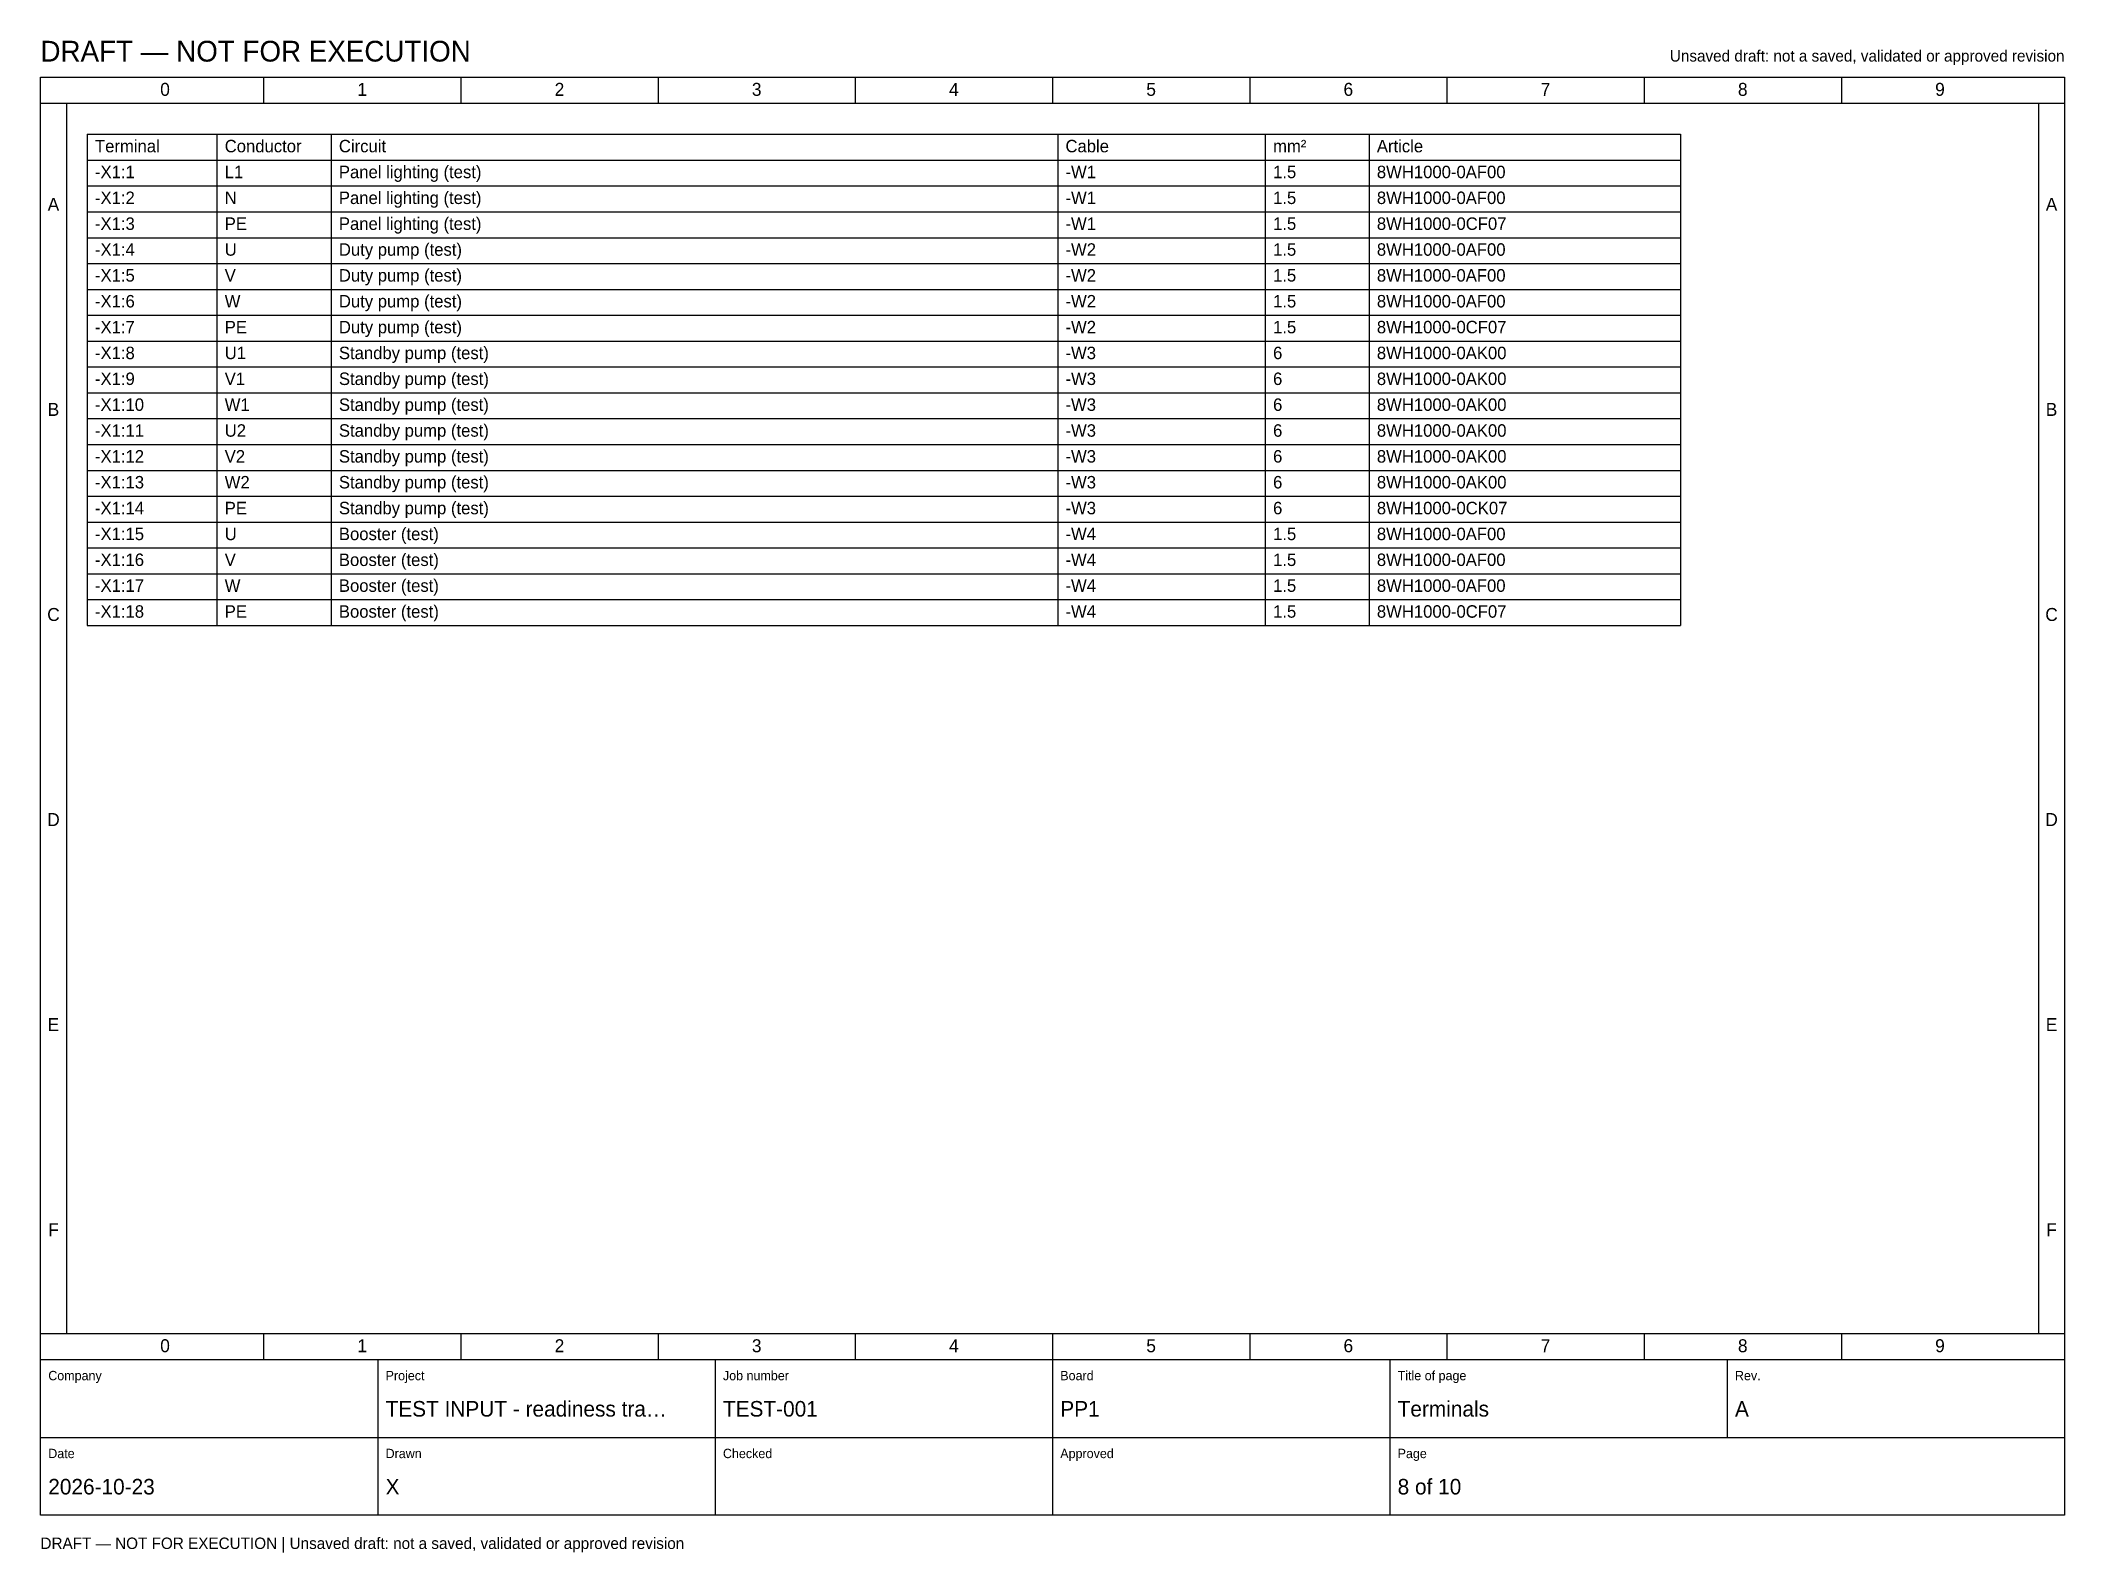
# Model space of a CAD drawing. Header units: millimetres. Extents: x 20 to 4810, y 3 to 294.
# Drawn here: x 3100 to 3490, y 2.8 to 294.1 of the extents above; entities that cross this region are included whole.
import ezdxf
from ezdxf.enums import TextEntityAlignment as Align

# ---------------------------------------------------------------- set-up
doc = ezdxf.new("R2010")
doc.units = ezdxf.units.MM
for name, color, linetype in [('FRAME', 7, 'CONTINUOUS'), ('SYMBOLS', 7, 'CONTINUOUS'), ('TEXT', 7, 'CONTINUOUS')]:
    doc.layers.add(name, color=color, linetype=linetype)

msp = doc.modelspace()

# ---------------------------------------------------------------- texts
at = {"layer": 'TEXT'}
for s, height, p in [('DRAFT — NOT FOR EXECUTION', 4, (3100, 290)), ('Terminal', 2.4, (3110.5, 272.52)), ('Conductor', 2.4, (3135.5, 272.52)), ('Circuit', 2.4, (3157.5, 272.52)), ('Cable', 2.4, (3297.5, 272.52)), ('mm²', 2.4, (3337.5, 272.52)), ('Article', 2.4, (3357.5, 272.52)), ('-X1:1', 2.4, (3110.5, 267.54)), ('L1', 2.4, (3135.5, 267.54)), ('Panel lighting (test)', 2.4, (3157.5, 267.54)), ('-W1', 2.4, (3297.5, 267.54)), ('1.5', 2.4, (3337.5, 267.54)), ('8WH1000-0AF00', 2.4, (3357.5, 267.54)), ('-X1:2', 2.4, (3110.5, 262.56)), ('N', 2.4, (3135.5, 262.56)), ('Panel lighting (test)', 2.4, (3157.5, 262.56)), ('-W1', 2.4, (3297.5, 262.56)), ('1.5', 2.4, (3337.5, 262.56)), ('8WH1000-0AF00', 2.4, (3357.5, 262.56)), ('-X1:3', 2.4, (3110.5, 257.58)), ('PE', 2.4, (3135.5, 257.58)), ('Panel lighting (test)', 2.4, (3157.5, 257.58)), ('-W1', 2.4, (3297.5, 257.58)), ('1.5', 2.4, (3337.5, 257.58)), ('8WH1000-0CF07', 2.4, (3357.5, 257.58)), ('-X1:4', 2.4, (3110.5, 252.6)), ('U', 2.4, (3135.5, 252.6)), ('Duty pump (test)', 2.4, (3157.5, 252.6)), ('-W2', 2.4, (3297.5, 252.6)), ('1.5', 2.4, (3337.5, 252.6)), ('8WH1000-0AF00', 2.4, (3357.5, 252.6)), ('-X1:5', 2.4, (3110.5, 247.62)), ('V', 2.4, (3135.5, 247.62)), ('Duty pump (test)', 2.4, (3157.5, 247.62)), ('-W2', 2.4, (3297.5, 247.62)), ('1.5', 2.4, (3337.5, 247.62)), ('8WH1000-0AF00', 2.4, (3357.5, 247.62)), ('-X1:6', 2.4, (3110.5, 242.64)), ('W', 2.4, (3135.5, 242.64)), ('Duty pump (test)', 2.4, (3157.5, 242.64)), ('-W2', 2.4, (3297.5, 242.64)), ('1.5', 2.4, (3337.5, 242.64)), ('8WH1000-0AF00', 2.4, (3357.5, 242.64)), ('-X1:7', 2.4, (3110.5, 237.66)), ('PE', 2.4, (3135.5, 237.66)), ('Duty pump (test)', 2.4, (3157.5, 237.66)), ('-W2', 2.4, (3297.5, 237.66)), ('1.5', 2.4, (3337.5, 237.66)), ('8WH1000-0CF07', 2.4, (3357.5, 237.66)), ('-X1:8', 2.4, (3110.5, 232.68)), ('U1', 2.4, (3135.5, 232.68)), ('Standby pump (test)', 2.4, (3157.5, 232.68)), ('-W3', 2.4, (3297.5, 232.68)), ('6', 2.4, (3337.5, 232.68)), ('8WH1000-0AK00', 2.4, (3357.5, 232.68)), ('-X1:9', 2.4, (3110.5, 227.7)), ('V1', 2.4, (3135.5, 227.7)), ('Standby pump (test)', 2.4, (3157.5, 227.7)), ('-W3', 2.4, (3297.5, 227.7)), ('6', 2.4, (3337.5, 227.7)), ('8WH1000-0AK00', 2.4, (3357.5, 227.7)), ('-X1:10', 2.4, (3110.5, 222.72)), ('W1', 2.4, (3135.5, 222.72)), ('Standby pump (test)', 2.4, (3157.5, 222.72)), ('-W3', 2.4, (3297.5, 222.72)), ('6', 2.4, (3337.5, 222.72)), ('8WH1000-0AK00', 2.4, (3357.5, 222.72)), ('-X1:11', 2.4, (3110.5, 217.74)), ('U2', 2.4, (3135.5, 217.74)), ('Standby pump (test)', 2.4, (3157.5, 217.74)), ('-W3', 2.4, (3297.5, 217.74)), ('6', 2.4, (3337.5, 217.74)), ('8WH1000-0AK00', 2.4, (3357.5, 217.74)), ('-X1:12', 2.4, (3110.5, 212.76)), ('V2', 2.4, (3135.5, 212.76)), ('Standby pump (test)', 2.4, (3157.5, 212.76)), ('-W3', 2.4, (3297.5, 212.76)), ('6', 2.4, (3337.5, 212.76)), ('8WH1000-0AK00', 2.4, (3357.5, 212.76)), ('-X1:13', 2.4, (3110.5, 207.78)), ('W2', 2.4, (3135.5, 207.78)), ('Standby pump (test)', 2.4, (3157.5, 207.78)), ('-W3', 2.4, (3297.5, 207.78)), ('6', 2.4, (3337.5, 207.78)), ('8WH1000-0AK00', 2.4, (3357.5, 207.78)), ('-X1:14', 2.4, (3110.5, 202.8)), ('PE', 2.4, (3135.5, 202.8)), ('Standby pump (test)', 2.4, (3157.5, 202.8)), ('-W3', 2.4, (3297.5, 202.8)), ('6', 2.4, (3337.5, 202.8)), ('8WH1000-0CK07', 2.4, (3357.5, 202.8)), ('-X1:15', 2.4, (3110.5, 197.82)), ('U', 2.4, (3135.5, 197.82)), ('Booster (test)', 2.4, (3157.5, 197.82)), ('-W4', 2.4, (3297.5, 197.82)), ('1.5', 2.4, (3337.5, 197.82)), ('8WH1000-0AF00', 2.4, (3357.5, 197.82)), ('-X1:16', 2.4, (3110.5, 192.84)), ('V', 2.4, (3135.5, 192.84)), ('Booster (test)', 2.4, (3157.5, 192.84)), ('-W4', 2.4, (3297.5, 192.84)), ('1.5', 2.4, (3337.5, 192.84)), ('8WH1000-0AF00', 2.4, (3357.5, 192.84)), ('-X1:17', 2.4, (3110.5, 187.86)), ('W', 2.4, (3135.5, 187.86)), ('Booster (test)', 2.4, (3157.5, 187.86)), ('-W4', 2.4, (3297.5, 187.86)), ('1.5', 2.4, (3337.5, 187.86)), ('8WH1000-0AF00', 2.4, (3357.5, 187.86)), ('-X1:18', 2.4, (3110.5, 182.88)), ('PE', 2.4, (3135.5, 182.88)), ('Booster (test)', 2.4, (3157.5, 182.88)), ('-W4', 2.4, (3297.5, 182.88)), ('1.5', 2.4, (3337.5, 182.88)), ('8WH1000-0CF07', 2.4, (3357.5, 182.88)), ('Company', 1.8, (3101.5, 36)), ('Project', 1.8, (3166.5, 36)), ('Job number', 1.8, (3231.5, 36)), ('Board', 1.8, (3296.5, 36)), ('Title of page', 1.8, (3361.5, 36)), ('Rev.', 1.8, (3426.5, 36)), ('TEST INPUT - readiness tra…', 3, (3166.5, 29)), ('TEST-001', 3, (3231.5, 29)), ('PP1', 3, (3296.5, 29)), ('Terminals', 3, (3361.5, 29)), ('A', 3, (3426.5, 29)), ('Date', 1.8, (3101.5, 21)), ('Drawn', 1.8, (3166.5, 21)), ('Checked', 1.8, (3231.5, 21)), ('Approved', 1.8, (3296.5, 21)), ('Page', 1.8, (3361.5, 21)), ('2026-10-23', 3, (3101.5, 14)), ('X', 3, (3166.5, 14)), ('8 of 10', 3, (3361.5, 14)), ('DRAFT — NOT FOR EXECUTION | Unsaved draft: not a saved, validated or approved revision', 2.2, (3100, 3.5))]:
    msp.add_text(s, height=height, dxfattribs=at).set_placement(p)
msp.add_text('Unsaved draft: not a saved, validated or approved revision', height=2.2, dxfattribs=at).set_placement((3490, 290), align=Align.RIGHT)
for s, p in [('0', (3124, 283.4)), ('1', (3162, 283.4)), ('2', (3200, 283.4)), ('3', (3238, 283.4)), ('4', (3276, 283.4)), ('5', (3314, 283.4)), ('6', (3352, 283.4)), ('7', (3390, 283.4)), ('8', (3428, 283.4)), ('9', (3466, 283.4)), ('A', (3102.5, 261.25)), ('A', (3487.5, 261.25)), ('B', (3102.5, 221.75)), ('B', (3487.5, 221.75)), ('C', (3102.5, 182.25)), ('C', (3487.5, 182.25)), ('D', (3102.5, 142.75)), ('D', (3487.5, 142.75)), ('E', (3102.5, 103.25)), ('E', (3487.5, 103.25)), ('F', (3102.5, 63.75)), ('F', (3487.5, 63.75)), ('0', (3124, 41.4)), ('1', (3162, 41.4)), ('2', (3200, 41.4)), ('3', (3238, 41.4)), ('4', (3276, 41.4)), ('5', (3314, 41.4)), ('6', (3352, 41.4)), ('7', (3390, 41.4)), ('8', (3428, 41.4)), ('9', (3466, 41.4))]:
    msp.add_text(s, height=2.5, dxfattribs=at).set_placement(p, align=Align.CENTER)

# ---------------------------------------------------------------- linework, layer by layer
at = {"layer": 'FRAME'}
msp.add_lwpolyline([(3100, 287), (3490, 287), (3490, 10), (3100, 10)], close=True, dxfattribs=at)
at = {"layer": 'SYMBOLS'}
for p, q in [((3143, 287), (3143, 282)), ((3181, 287), (3181, 282)), ((3219, 287), (3219, 282)), ((3257, 287), (3257, 282)), ((3295, 287), (3295, 282)), ((3333, 287), (3333, 282)), ((3371, 287), (3371, 282)), ((3409, 287), (3409, 282)), ((3447, 287), (3447, 282)), ((3100, 282), (3490, 282)), ((3105, 282), (3105, 45)), ((3485, 282), (3485, 45)), ((3109, 276), (3416, 276)), ((3109, 276), (3109, 181.38)), ((3134, 276), (3134, 181.38)), ((3156, 276), (3156, 181.38)), ((3296, 276), (3296, 181.38)), ((3336, 276), (3336, 181.38)), ((3356, 276), (3356, 181.38)), ((3416, 276), (3416, 181.38)), ((3109, 271.02), (3416, 271.02)), ((3109, 266.04), (3416, 266.04)), ((3109, 261.06), (3416, 261.06)), ((3109, 256.08), (3416, 256.08)), ((3109, 251.1), (3416, 251.1)), ((3109, 246.12), (3416, 246.12)), ((3109, 241.14), (3416, 241.14)), ((3109, 236.16), (3416, 236.16)), ((3109, 231.18), (3416, 231.18)), ((3109, 226.2), (3416, 226.2)), ((3109, 221.22), (3416, 221.22)), ((3109, 216.24), (3416, 216.24)), ((3109, 211.26), (3416, 211.26)), ((3109, 206.28), (3416, 206.28)), ((3109, 201.3), (3416, 201.3)), ((3109, 196.32), (3416, 196.32)), ((3109, 191.34), (3416, 191.34)), ((3109, 186.36), (3416, 186.36)), ((3109, 181.38), (3416, 181.38)), ((3100, 45), (3490, 45)), ((3143, 45), (3143, 40)), ((3181, 45), (3181, 40)), ((3219, 45), (3219, 40)), ((3257, 45), (3257, 40)), ((3295, 45), (3295, 40)), ((3333, 45), (3333, 40)), ((3371, 45), (3371, 40)), ((3409, 45), (3409, 40)), ((3447, 45), (3447, 40)), ((3100, 40), (3490, 40)), ((3165, 40), (3165, 25)), ((3230, 40), (3230, 25)), ((3295, 40), (3295, 25)), ((3360, 40), (3360, 25)), ((3425, 40), (3425, 25)), ((3100, 25), (3490, 25)), ((3165, 25), (3165, 10)), ((3230, 25), (3230, 10)), ((3295, 25), (3295, 10)), ((3360, 25), (3360, 10))]:
    msp.add_line(p, q, dxfattribs=at)

msp.set_redraw_order([(e.dxf.handle, doc.entitydb.next_handle()) for e in msp.query("TEXT MTEXT ATTDEF DIMENSION ARC_DIMENSION")])  # texts and dimensions are drawn at this point

doc.saveas('drawing.dxf')
